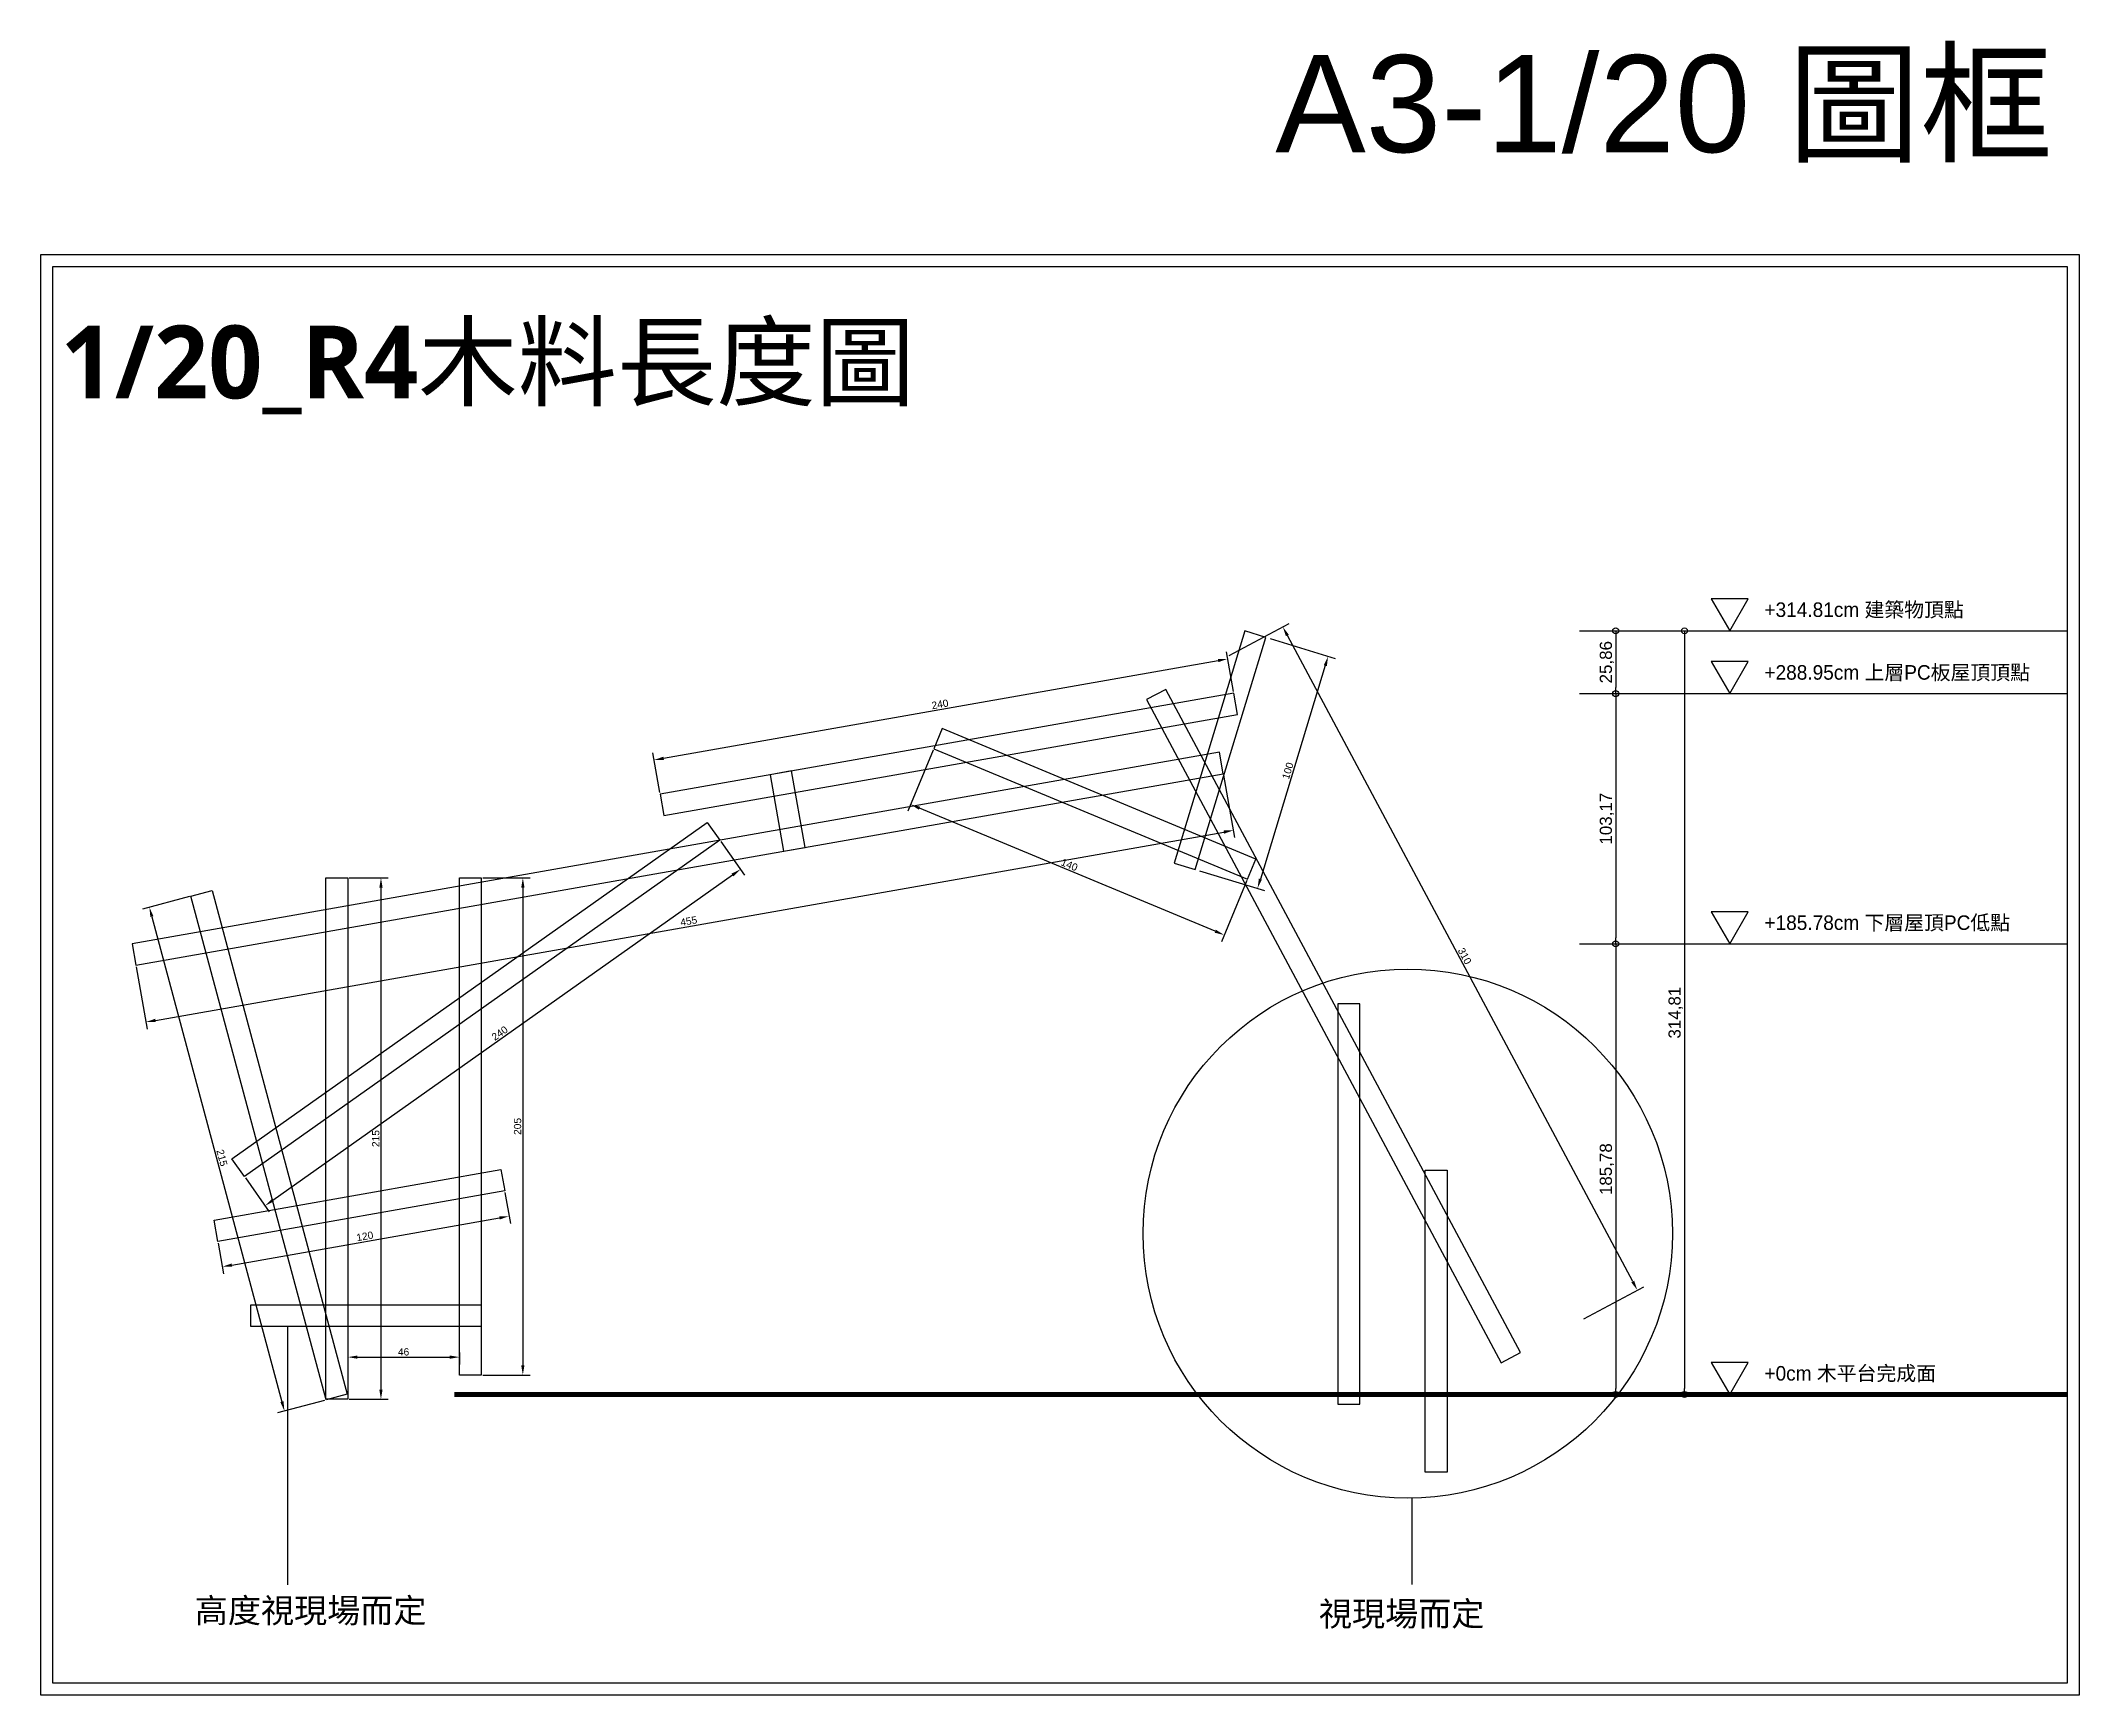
# Model space of a CAD drawing. Header units: millimetres. Extents: x -2666 to 6286, y -11880 to 4849.
# Drawn here: x 2652 to 3492, y -7678 to -6995 of the extents above; entities that cross this region are included whole.
import ezdxf

# ---------------------------------------------------------------- set-up
doc = ezdxf.new("R2010")
doc.units = ezdxf.units.MM
for name, color, linetype in [('0-rib-base', 10, 'Continuous'), ('0-rib1', 6, 'Continuous'), ('dim', 244, 'Continuous'), ('木平台完成面', 3, 'Continuous')]:
    doc.layers.add(name, color=color, linetype=linetype)
doc.layers.add('default', color=11, linetype='Continuous', plot=False)
doc.styles.get("Standard").update_dxf_attribs({"font": 'arial.ttf'})
doc.dimstyles.new('ISO-25', dxfattribs={"dimtxt": 5, "dimasz": 2.5, "dimexe": 3, "dimexo": 0.625, "dimtad": 1, "dimtxsty": 'Standard', "dimblk": 'ORIGIN', "dimcen": 2.5, "dimadec": 0, "dimazin": 0, "dimtfac": 1, "dimtmove": 1, "dimatfit": 1, "dimldrblk": 'ORIGIN', "dimfxl": 0, "dimarcsym": 0})
doc.dimstyles.new('短柱', dxfattribs={"dimtxt": 3, "dimasz": 4, "dimexe": 3, "dimexo": 0.625, "dimtad": 1, "dimtxsty": 'Standard', "dimcen": 2.5, "dimadec": 0, "dimazin": 0, "dimtfac": 1, "dimtmove": 1, "dimatfit": 1, "dimldrblk": 'ORIGIN', "dimfxl": 0, "dimarcsym": 0})

msp = doc.modelspace()

# ---------------------------------------------------------------- texts
at = {"layer": 'default', "insert": (3160.683, -7001.43), "char_height": 40, "attachment_point": 1}
msp.add_mtext_dynamic_manual_height_columns('A3-1/20 {\\fPMingLiU|b0|i0|c136|p18;圖框}', width=430.53379, gutter_width=12.5, heights=[0], dxfattribs=at)
at = {"layer": 'dim', "attachment_point": 1}
for s, width, heights, insert, char_height in [('{\\fMicrosoft JhengHei|b1|i0|c136|p34;1/20_R4木料長度圖}', 430.53379, [0], (2660.157, -7112.91), 30), ('{\\fPMingLiU|b0|i0|c136|p18;高度視現場而定}', 430.53379, [0], (2715.404, -7637.638), 10), ('{\\fPMingLiU|b0|i0|c136|p18;視現場而定}', 131.92841, [29.066], (3178.644, -7638.975), 10)]:
    msp.add_mtext_dynamic_manual_height_columns(s, width=width, gutter_width=12.5, heights=heights, dxfattribs=dict(at, insert=insert, char_height=char_height))
at = {"layer": '木平台完成面', "char_height": 6, "attachment_point": 1}
for s, insert in [('{\\fPMingLiU|b0|i0|c136|p18;+314.81cm 建築物頂點}', (3362.24, -7227.035)), ('{\\fPMingLiU|b0|i0|c136|p18;+288.95cm 上層PC板屋頂頂點}', (3362.24, -7252.894)), ('{\\fPMingLiU|b0|i0|c136|p18;+185.78cm 下層屋頂PC低點}', (3362.24, -7356.064)), ('{\\fPMingLiU|b0|i0|c136|p18;+0cm 木平台完成面}', (3362.24, -7541.843))]:
    msp.add_mtext_dynamic_manual_height_columns(s, width=202.4063, gutter_width=12.5, heights=[0], dxfattribs=dict(at, insert=insert))

# ---------------------------------------------------------------- blocks, each defined once
blk = doc.blocks.new('_Origin')
at = {"color": 0, "linetype": 'ByBlock', "lineweight": -2}
blk.add_line((0, 0), (-1, 0), dxfattribs=at)
blk.add_circle((0, 0), 0.5, dxfattribs=at)
blk = doc.blocks.new('*D434')
at = {"layer": 'Defpoints', "color": 0}
for p in [(3285.98, -7238.76), (3285.98, -7264.62), (3300.98, -7264.62)]:
    blk.add_point(p, dxfattribs=at)
at = {"layer": 'dim', "color": 0, "lineweight": -2}
for p, q in [((3286.6, -7238.76), (3303.98, -7238.76)), ((3300.98, -7241.26), (3300.98, -7262.12)), ((3286.6, -7264.62), (3303.98, -7264.62))]:
    blk.add_line(p, q, dxfattribs=at)
at = {"layer": 'dim', "color": 0, "lineweight": -2, "xscale": 2.5, "yscale": 2.5, "zscale": 2.5}
for p, rotation in [((3300.98, -7238.76), 90), ((3300.98, -7264.62), 270)]:
    blk.add_blockref('_Origin', p, dxfattribs=dict(at, rotation=rotation))
at = {"layer": 'dim', "color": 0, "insert": (3297.35, -7251.69), "char_height": 5, "attachment_point": 5, "rotation": 90}
blk.add_mtext('25,86', dxfattribs=at)
blk = doc.blocks.new('*D435')
at = {"layer": 'Defpoints', "color": 0}
for p in [(3285.98, -7264.62), (3285.98, -7367.79), (3300.98, -7367.79)]:
    blk.add_point(p, dxfattribs=at)
at = {"layer": 'dim', "color": 0, "lineweight": -2}
for p, q in [((3286.6, -7264.62), (3303.98, -7264.62)), ((3300.98, -7267.12), (3300.98, -7365.29)), ((3286.6, -7367.79), (3303.98, -7367.79))]:
    blk.add_line(p, q, dxfattribs=at)
at = {"layer": 'dim', "color": 0, "lineweight": -2, "xscale": 2.5, "yscale": 2.5, "zscale": 2.5}
for p, rotation in [((3300.98, -7264.62), 90), ((3300.98, -7367.79), 270)]:
    blk.add_blockref('_Origin', p, dxfattribs=dict(at, rotation=rotation))
at = {"layer": 'dim', "color": 0, "insert": (3297.35, -7316.2), "char_height": 5, "attachment_point": 5, "rotation": 90}
blk.add_mtext('103,17', dxfattribs=at)
blk = doc.blocks.new('*D436')
at = {"layer": 'Defpoints', "color": 0}
for p in [(3285.98, -7367.79), (3285.98, -7553.57), (3300.98, -7553.57)]:
    blk.add_point(p, dxfattribs=at)
at = {"layer": 'dim', "color": 0, "lineweight": -2}
for p, q in [((3286.6, -7367.79), (3303.98, -7367.79)), ((3300.98, -7370.29), (3300.98, -7551.07)), ((3286.6, -7553.57), (3303.98, -7553.57))]:
    blk.add_line(p, q, dxfattribs=at)
at = {"layer": 'dim', "color": 0, "lineweight": -2, "xscale": 2.5, "yscale": 2.5, "zscale": 2.5}
for p, rotation in [((3300.98, -7367.79), 90), ((3300.98, -7553.57), 270)]:
    blk.add_blockref('_Origin', p, dxfattribs=dict(at, rotation=rotation))
at = {"layer": 'dim', "color": 0, "insert": (3297.35, -7460.68), "char_height": 5, "attachment_point": 5, "rotation": 90}
blk.add_mtext('185,78', dxfattribs=at)
blk = doc.blocks.new('*D433')
at = {"layer": 'Defpoints', "color": 0}
for p in [(3285.98, -7238.76), (3286.6, -7553.57), (3329.3, -7553.57)]:
    blk.add_point(p, dxfattribs=at)
at = {"layer": 'dim', "color": 0, "lineweight": -2}
for p, q in [((3286.6, -7238.76), (3332.3, -7238.76)), ((3329.3, -7241.26), (3329.3, -7551.07)), ((3287.23, -7553.57), (3332.3, -7553.57))]:
    blk.add_line(p, q, dxfattribs=at)
at = {"layer": 'dim', "color": 0, "lineweight": -2, "xscale": 2.5, "yscale": 2.5, "zscale": 2.5}
for p, rotation in [((3329.3, -7238.76), 90), ((3329.3, -7553.57), 270)]:
    blk.add_blockref('_Origin', p, dxfattribs=dict(at, rotation=rotation))
at = {"layer": 'dim', "color": 0, "insert": (3325.67, -7396.16), "char_height": 5, "attachment_point": 5, "rotation": 90}
blk.add_mtext('314,81', dxfattribs=at)
blk = doc.blocks.new('*D441')
at = {"layer": 'Defpoints', "color": 0}
for p in [(3141.05, -7250.31), (3143.53, -7264.39), (2907.18, -7306.07)]:
    blk.add_point(p, dxfattribs=at)
at = {"layer": 'dim', "color": 0, "lineweight": -2}
for p, q in [((3143.42, -7263.78), (3140.53, -7247.36)), ((2908.63, -7291.29), (3137.11, -7251.01)), ((2907.07, -7305.45), (2904.17, -7289.03))]:
    blk.add_line(p, q, dxfattribs=at)
at = {"layer": 'dim', "color": 0}
for points in [[(3136.99, -7250.35), (3137.22, -7251.66), (3141.05, -7250.31)], [(2908.52, -7290.64), (2908.75, -7291.95), (2904.69, -7291.99)]]:
    blk.add_solid(points, dxfattribs=at)
at = {"layer": 'dim', "color": 0, "insert": (3022.5, -7269.03), "char_height": 3, "attachment_point": 5, "rotation": 10}
blk.add_mtext('240', dxfattribs=at)
blk = doc.blocks.new('*D442')
at = {"layer": 'Defpoints', "color": 0}
for p in [(3139.24, -7297.64), (3143.36, -7321.03), (2691.15, -7376.65)]:
    blk.add_point(p, dxfattribs=at)
at = {"layer": 'dim', "color": 0, "lineweight": -2}
for p, q in [((3139.35, -7298.26), (3143.89, -7323.99)), ((2699.22, -7399.35), (3139.42, -7321.73)), ((2691.26, -7377.27), (2695.8, -7403))]:
    blk.add_line(p, q, dxfattribs=at)
at = {"layer": 'dim', "color": 0}
for points in [[(3139.31, -7321.07), (3139.54, -7322.39), (3143.36, -7321.03)], [(2699.1, -7398.69), (2699.33, -7400.01), (2695.28, -7400.04)]]:
    blk.add_solid(points, dxfattribs=at)
at = {"layer": 'dim', "color": 0, "insert": (2918.95, -7358.42), "char_height": 3, "attachment_point": 5, "rotation": 10}
blk.add_mtext('455', dxfattribs=at)
blk = doc.blocks.new('*D443')
at = {"layer": 'Defpoints', "color": 0}
for p in [(2713.86, -7348.16), (2769.5, -7555.83), (2752.37, -7560.42)]:
    blk.add_point(p, dxfattribs=at)
at = {"layer": 'dim', "color": 0, "lineweight": -2}
for p, q in [((2713.25, -7348.32), (2693.83, -7353.52)), ((2697.76, -7356.61), (2751.34, -7556.56)), ((2768.9, -7555.99), (2749.48, -7561.2))]:
    blk.add_line(p, q, dxfattribs=at)
at = {"layer": 'dim', "color": 0}
for points in [[(2698.41, -7356.44), (2697.12, -7356.78), (2696.73, -7352.75)], [(2751.98, -7556.38), (2750.7, -7556.73), (2752.37, -7560.42)]]:
    blk.add_solid(points, dxfattribs=at)
at = {"layer": 'dim', "color": 0, "insert": (2726.63, -7456.02), "char_height": 3, "attachment_point": 5, "rotation": 285}
blk.add_mtext('215', dxfattribs=at)
blk = doc.blocks.new('*D444')
at = {"layer": 'Defpoints', "color": 0}
for p in [(2778.47, -7340.57), (2778.47, -7555.57), (2792.14, -7555.57)]:
    blk.add_point(p, dxfattribs=at)
at = {"layer": 'dim', "color": 0, "lineweight": -2}
for p, q in [((2779.09, -7340.57), (2795.14, -7340.57)), ((2792.14, -7344.57), (2792.14, -7551.57)), ((2779.09, -7555.57), (2795.14, -7555.57))]:
    blk.add_line(p, q, dxfattribs=at)
at = {"layer": 'dim', "color": 0}
for points in [[(2791.48, -7344.57), (2792.81, -7344.57), (2792.14, -7340.57)], [(2791.48, -7551.57), (2792.81, -7551.57), (2792.14, -7555.57)]]:
    blk.add_solid(points, dxfattribs=at)
at = {"layer": 'dim', "color": 0, "insert": (2789.99, -7448.07), "char_height": 3, "attachment_point": 5, "rotation": 90}
blk.add_mtext('215', dxfattribs=at)
blk = doc.blocks.new('*D445')
at = {"layer": 'Defpoints', "color": 0}
for p in [(2833.47, -7340.57), (2833.47, -7545.57), (2850.61, -7545.57)]:
    blk.add_point(p, dxfattribs=at)
at = {"layer": 'dim', "color": 0, "lineweight": -2}
for p, q in [((2834.09, -7340.57), (2853.61, -7340.57)), ((2850.61, -7344.57), (2850.61, -7541.57)), ((2834.09, -7545.57), (2853.61, -7545.57))]:
    blk.add_line(p, q, dxfattribs=at)
at = {"layer": 'dim', "color": 0}
for points in [[(2849.94, -7344.57), (2851.27, -7344.57), (2850.61, -7340.57)], [(2849.94, -7541.57), (2851.27, -7541.57), (2850.61, -7545.57)]]:
    blk.add_solid(points, dxfattribs=at)
at = {"layer": 'dim', "color": 0, "insert": (2848.45, -7443.07), "char_height": 3, "attachment_point": 5, "rotation": 90}
blk.add_mtext('205', dxfattribs=at)
blk = doc.blocks.new('*D446')
at = {"layer": 'Defpoints', "color": 0}
for p in [(2931.77, -7325.09), (2940.26, -7337.07), (2735.9, -7463.77)]:
    blk.add_point(p, dxfattribs=at)
at = {"layer": 'dim', "color": 0, "lineweight": -2}
for p, q in [((2932.13, -7325.6), (2941.99, -7339.52)), ((2747.65, -7473.45), (2936.99, -7339.38)), ((2736.26, -7464.28), (2746.12, -7478.21))]:
    blk.add_line(p, q, dxfattribs=at)
at = {"layer": 'dim', "color": 0}
for points in [[(2936.61, -7338.84), (2937.38, -7339.93), (2940.26, -7337.07)], [(2747.26, -7472.9), (2748.03, -7473.99), (2744.38, -7475.76)]]:
    blk.add_solid(points, dxfattribs=at)
at = {"layer": 'dim', "color": 0, "insert": (2841.07, -7404.65), "char_height": 3, "attachment_point": 5, "rotation": 35.3}
blk.add_mtext('240', dxfattribs=at)
blk = doc.blocks.new('*D447')
at = {"layer": 'Defpoints', "color": 0}
for p in [(2843.13, -7469.67), (2844.96, -7480.06), (2724.95, -7490.51)]:
    blk.add_point(p, dxfattribs=at)
at = {"layer": 'dim', "color": 0, "lineweight": -2}
for p, q in [((2843.24, -7470.29), (2845.48, -7483.02)), ((2730.73, -7500.21), (2841.02, -7480.76)), ((2725.06, -7491.13), (2727.31, -7503.85))]:
    blk.add_line(p, q, dxfattribs=at)
at = {"layer": 'dim', "color": 0}
for points in [[(2840.91, -7480.1), (2841.14, -7481.41), (2844.96, -7480.06)], [(2730.61, -7499.55), (2730.84, -7500.86), (2726.79, -7500.9)]]:
    blk.add_solid(points, dxfattribs=at)
at = {"layer": 'dim', "color": 0, "insert": (2785.5, -7488.36), "char_height": 3, "attachment_point": 5, "rotation": 10}
blk.add_mtext('120', dxfattribs=at)
blk = doc.blocks.new('*D448')
at = {"layer": 'Defpoints', "color": 0}
for p in [(3156.74, -7241.44), (3127.67, -7337.12), (3153.37, -7344.93)]:
    blk.add_point(p, dxfattribs=at)
at = {"layer": 'dim', "color": 0, "lineweight": -2}
for p, q in [((3158.52, -7241.98), (3185.31, -7250.12)), ((3181.28, -7253.08), (3154.54, -7341.1)), ((3129.45, -7337.66), (3156.24, -7345.8))]:
    blk.add_line(p, q, dxfattribs=at)
at = {"layer": 'dim', "color": 0}
for points in [[(3180.64, -7252.88), (3181.92, -7253.27), (3182.44, -7249.25)], [(3153.9, -7340.91), (3155.17, -7341.3), (3153.37, -7344.93)]]:
    blk.add_solid(points, dxfattribs=at)
at = {"layer": 'dim', "color": 0, "insert": (3165.85, -7296.46), "char_height": 3, "attachment_point": 5, "rotation": 73.1}
blk.add_mtext('100', dxfattribs=at)
blk = doc.blocks.new('*D449')
at = {"layer": 'Defpoints', "color": 0}
for p in [(3019.93, -7287.35), (3010.37, -7310.33), (3149.18, -7341.16)]:
    blk.add_point(p, dxfattribs=at)
at = {"layer": 'dim', "color": 0, "lineweight": -2}
for p, q in [((3019.69, -7287.93), (3009.22, -7313.1)), ((3135.93, -7362.59), (3014.06, -7311.86)), ((3148.94, -7341.73), (3138.47, -7366.9))]:
    blk.add_line(p, q, dxfattribs=at)
at = {"layer": 'dim', "color": 0}
for points in [[(3014.32, -7311.25), (3013.81, -7312.48), (3010.37, -7310.33)], [(3136.18, -7361.97), (3135.67, -7363.21), (3139.62, -7364.13)]]:
    blk.add_solid(points, dxfattribs=at)
at = {"layer": 'dim', "color": 0, "insert": (3075.82, -7335.23), "char_height": 3, "attachment_point": 5, "rotation": 337.4}
blk.add_mtext('140', dxfattribs=at)
blk = doc.blocks.new('*D450')
at = {"layer": 'Defpoints', "color": 0}
for p in [(3163.77, -7237.13), (3115.58, -7262.88), (3261.68, -7536.3)]:
    blk.add_point(p, dxfattribs=at)
at = {"layer": 'dim', "color": 0, "lineweight": -2}
for p, q in [((3141.72, -7248.92), (3166.41, -7235.72)), ((3307.97, -7507.02), (3165.65, -7240.66)), ((3287.81, -7522.33), (3312.5, -7509.14))]:
    blk.add_line(p, q, dxfattribs=at)
at = {"layer": 'dim', "color": 0}
for points in [[(3166.24, -7240.35), (3165.06, -7240.98), (3163.77, -7237.13)], [(3308.56, -7506.71), (3307.38, -7507.34), (3309.86, -7510.55)]]:
    blk.add_solid(points, dxfattribs=at)
at = {"layer": 'dim', "color": 0, "insert": (3238.71, -7372.83), "char_height": 3, "attachment_point": 5, "rotation": 298.11635}
blk.add_mtext('310', dxfattribs=at)
blk = doc.blocks.new('*D501')
at = {"layer": 'Defpoints', "color": 0}
for p in [(2778.47, -7535.64), (2824.47, -7535.64), (2824.47, -7538.18)]:
    blk.add_point(p, dxfattribs=at)
at = {"layer": 'dim', "color": 0, "lineweight": -2}
for p, q in [((2778.47, -7536.26), (2778.47, -7541.18)), ((2782.47, -7538.18), (2820.47, -7538.18)), ((2824.47, -7536.26), (2824.47, -7541.18))]:
    blk.add_line(p, q, dxfattribs=at)
at = {"layer": 'dim', "color": 0}
for points in [[(2782.47, -7537.51), (2782.47, -7538.84), (2778.47, -7538.18)], [(2820.47, -7537.51), (2820.47, -7538.84), (2824.47, -7538.18)]]:
    blk.add_solid(points, dxfattribs=at)
at = {"layer": 'dim', "color": 0, "insert": (2801.47, -7536.02), "char_height": 3, "attachment_point": 5}
blk.add_mtext('46', dxfattribs=at)

# ---------------------------------------------------------------- dimensions: what is measured, and where the dimension line sits
at = {"layer": 'dim'}
for p1, p2, distance, picture, middle in [((3261.676, -7536.297), (3115.584, -7262.879), -54.628, '*D450', (3238.715, -7372.827)), ((2907.177, -7306.067), (3143.531, -7264.392), 14.296, '*D441', (3022.497, -7269.027)), ((3156.736, -7241.44), (3127.666, -7337.121), 26.868, '*D448', (3165.845, -7296.464)), ((3149.182, -7341.155), (3019.932, -7287.354), 24.882, '*D449', (3075.824, -7335.235)), ((2691.152, -7376.652), (3139.239, -7297.642), -23.753, '*D442', (2918.947, -7358.421)), ((2735.897, -7463.772), (2931.77, -7325.086), -14.687, '*D446', (2841.074, -7404.655)), ((2778.467, -7340.572), (2778.467, -7555.572), 13.675, '*D444', (2789.986, -7448.072)), ((2833.465, -7340.568), (2833.465, -7545.568), 17.14, '*D445', (2848.449, -7443.068)), ((2713.855, -7348.156), (2769.501, -7555.83), -17.731, '*D443', (2726.635, -7456.024)), ((2724.955, -7490.512), (2843.132, -7469.674), -10.549, '*D447', (2785.5, -7488.358)), ((2778.467, -7535.637), (2824.465, -7535.637), -2.539, '*D501', (2801.466, -7536.02))]:
    dim = msp.add_aligned_dim(p1=p1, p2=p2, distance=distance, dimstyle='短柱', dxfattribs=at)
    dim.commit()
    dim.dimension.update_dxf_attribs({"geometry": picture, "text_midpoint": middle})
for base, p1, p2, picture, middle in [((3300.977, -7264.619), (3285.977, -7238.76), (3285.977, -7264.619), '*D434', (3297.347, -7251.69)), ((3329.297, -7553.568), (3285.977, -7238.76), (3286.602, -7553.568), '*D433', (3325.667, -7396.164)), ((3300.977, -7367.789), (3285.977, -7264.619), (3285.977, -7367.789), '*D435', (3297.347, -7316.204)), ((3300.977, -7553.568), (3285.977, -7367.789), (3285.977, -7553.568), '*D436', (3297.347, -7460.678))]:
    dim = msp.add_linear_dim(base=base, p1=p1, p2=p2, angle=90, dimstyle='ISO-25', dxfattribs=at)
    dim.commit()
    dim.dimension.update_dxf_attribs({"geometry": picture, "text_midpoint": middle})

# ---------------------------------------------------------------- linework, layer by layer
at = {"layer": '0-rib-base'}
for points in [[(3186.465, -7392.568), (3186.465, -7557.568), (3195.465, -7557.568), (3195.465, -7392.568)], [(2738.465, -7525.568), (2738.465, -7516.568), (2833.465, -7516.568), (2833.465, -7525.568)]]:
    msp.add_lwpolyline(points, close=True, dxfattribs=at)
at = {"layer": '0-rib1'}
for points in [[(3119.054, -7334.505), (3127.666, -7337.121), (3156.736, -7241.44), (3148.124, -7238.823)], [(3253.738, -7540.538), (3261.676, -7536.297), (3115.584, -7262.879), (3107.646, -7267.12)], [(2961.341, -7296.517), (2952.478, -7298.079), (2958.035, -7329.593), (2966.898, -7328.03)], [(2730.696, -7456.426), (2926.569, -7317.74), (2931.77, -7325.086), (2735.897, -7463.772)], [(2769.467, -7555.572), (2769.467, -7340.572), (2778.467, -7340.572), (2778.467, -7555.572)], [(2824.465, -7545.568), (2824.465, -7340.568), (2833.465, -7340.568), (2833.465, -7545.568)], [(2769.501, -7555.83), (2713.855, -7348.156), (2722.549, -7345.827), (2778.195, -7553.501)], [(3222.444, -7585.568), (3222.444, -7461.062), (3231.444, -7461.062), (3231.444, -7585.568)]]:
    msp.add_lwpolyline(points, close=True, dxfattribs=at)
for points in [[(3145.094, -7273.255), (3143.531, -7264.392), (2907.177, -7306.067), (2908.74, -7314.931), (3145.094, -7273.255)], [(3152.64, -7332.846), (3023.391, -7279.045), (3019.932, -7287.354), (3149.182, -7341.155), (3152.64, -7332.846)], [(3139.239, -7297.642), (3137.677, -7288.779), (2689.589, -7367.789), (2691.152, -7376.652), (3139.239, -7297.642)], [(2724.955, -7490.512), (2723.392, -7481.649), (2841.569, -7460.811), (2843.132, -7469.674), (2724.955, -7490.512)]]:
    msp.add_lwpolyline(points, dxfattribs=at)
at = {"layer": 'default'}
for points in [[(2651.958, -7083.565), (3491.958, -7083.565), (3491.958, -7677.565), (2651.958, -7677.565)], [(2656.958, -7088.565), (3486.958, -7088.565), (3486.958, -7672.565), (2656.958, -7672.565)]]:
    msp.add_lwpolyline(points, close=True, dxfattribs=at)
at = {"layer": 'dim'}
for p, q in [((2753.777, -7632.089), (2753.777, -7525.568)), ((3217.017, -7631.901), (3217.017, -7596.299))]:
    msp.add_line(p, q, dxfattribs=at)
for points in [[(3285.977, -7238.76), (3486.958, -7238.76)], [(3285.977, -7264.619), (3486.958, -7264.619)], [(3285.977, -7367.789), (3486.958, -7367.789)]]:
    msp.add_lwpolyline(points, dxfattribs=at)
msp.add_circle((3215.242, -7487.243), 109.071, dxfattribs=at)
at = {"layer": '木平台完成面'}
for points in [[(3347.953, -7238.76), (3355.594, -7225.526), (3340.312, -7225.526)], [(3347.953, -7264.619), (3355.594, -7251.385), (3340.312, -7251.385)], [(3347.953, -7367.789), (3355.594, -7354.554), (3340.312, -7354.554)], [(3347.953, -7553.568), (3355.594, -7540.333), (3340.312, -7540.333)]]:
    msp.add_lwpolyline(points, close=True, dxfattribs=at)
at = {"layer": '木平台完成面', "const_width": 2}
msp.add_lwpolyline([(3486.958, -7553.568), (2822.403, -7553.568)], dxfattribs=at)

msp.set_redraw_order([(e.dxf.handle, doc.entitydb.next_handle()) for e in msp.query("TEXT MTEXT ATTDEF DIMENSION ARC_DIMENSION")])  # texts and dimensions are drawn at this point

doc.saveas('drawing.dxf')
